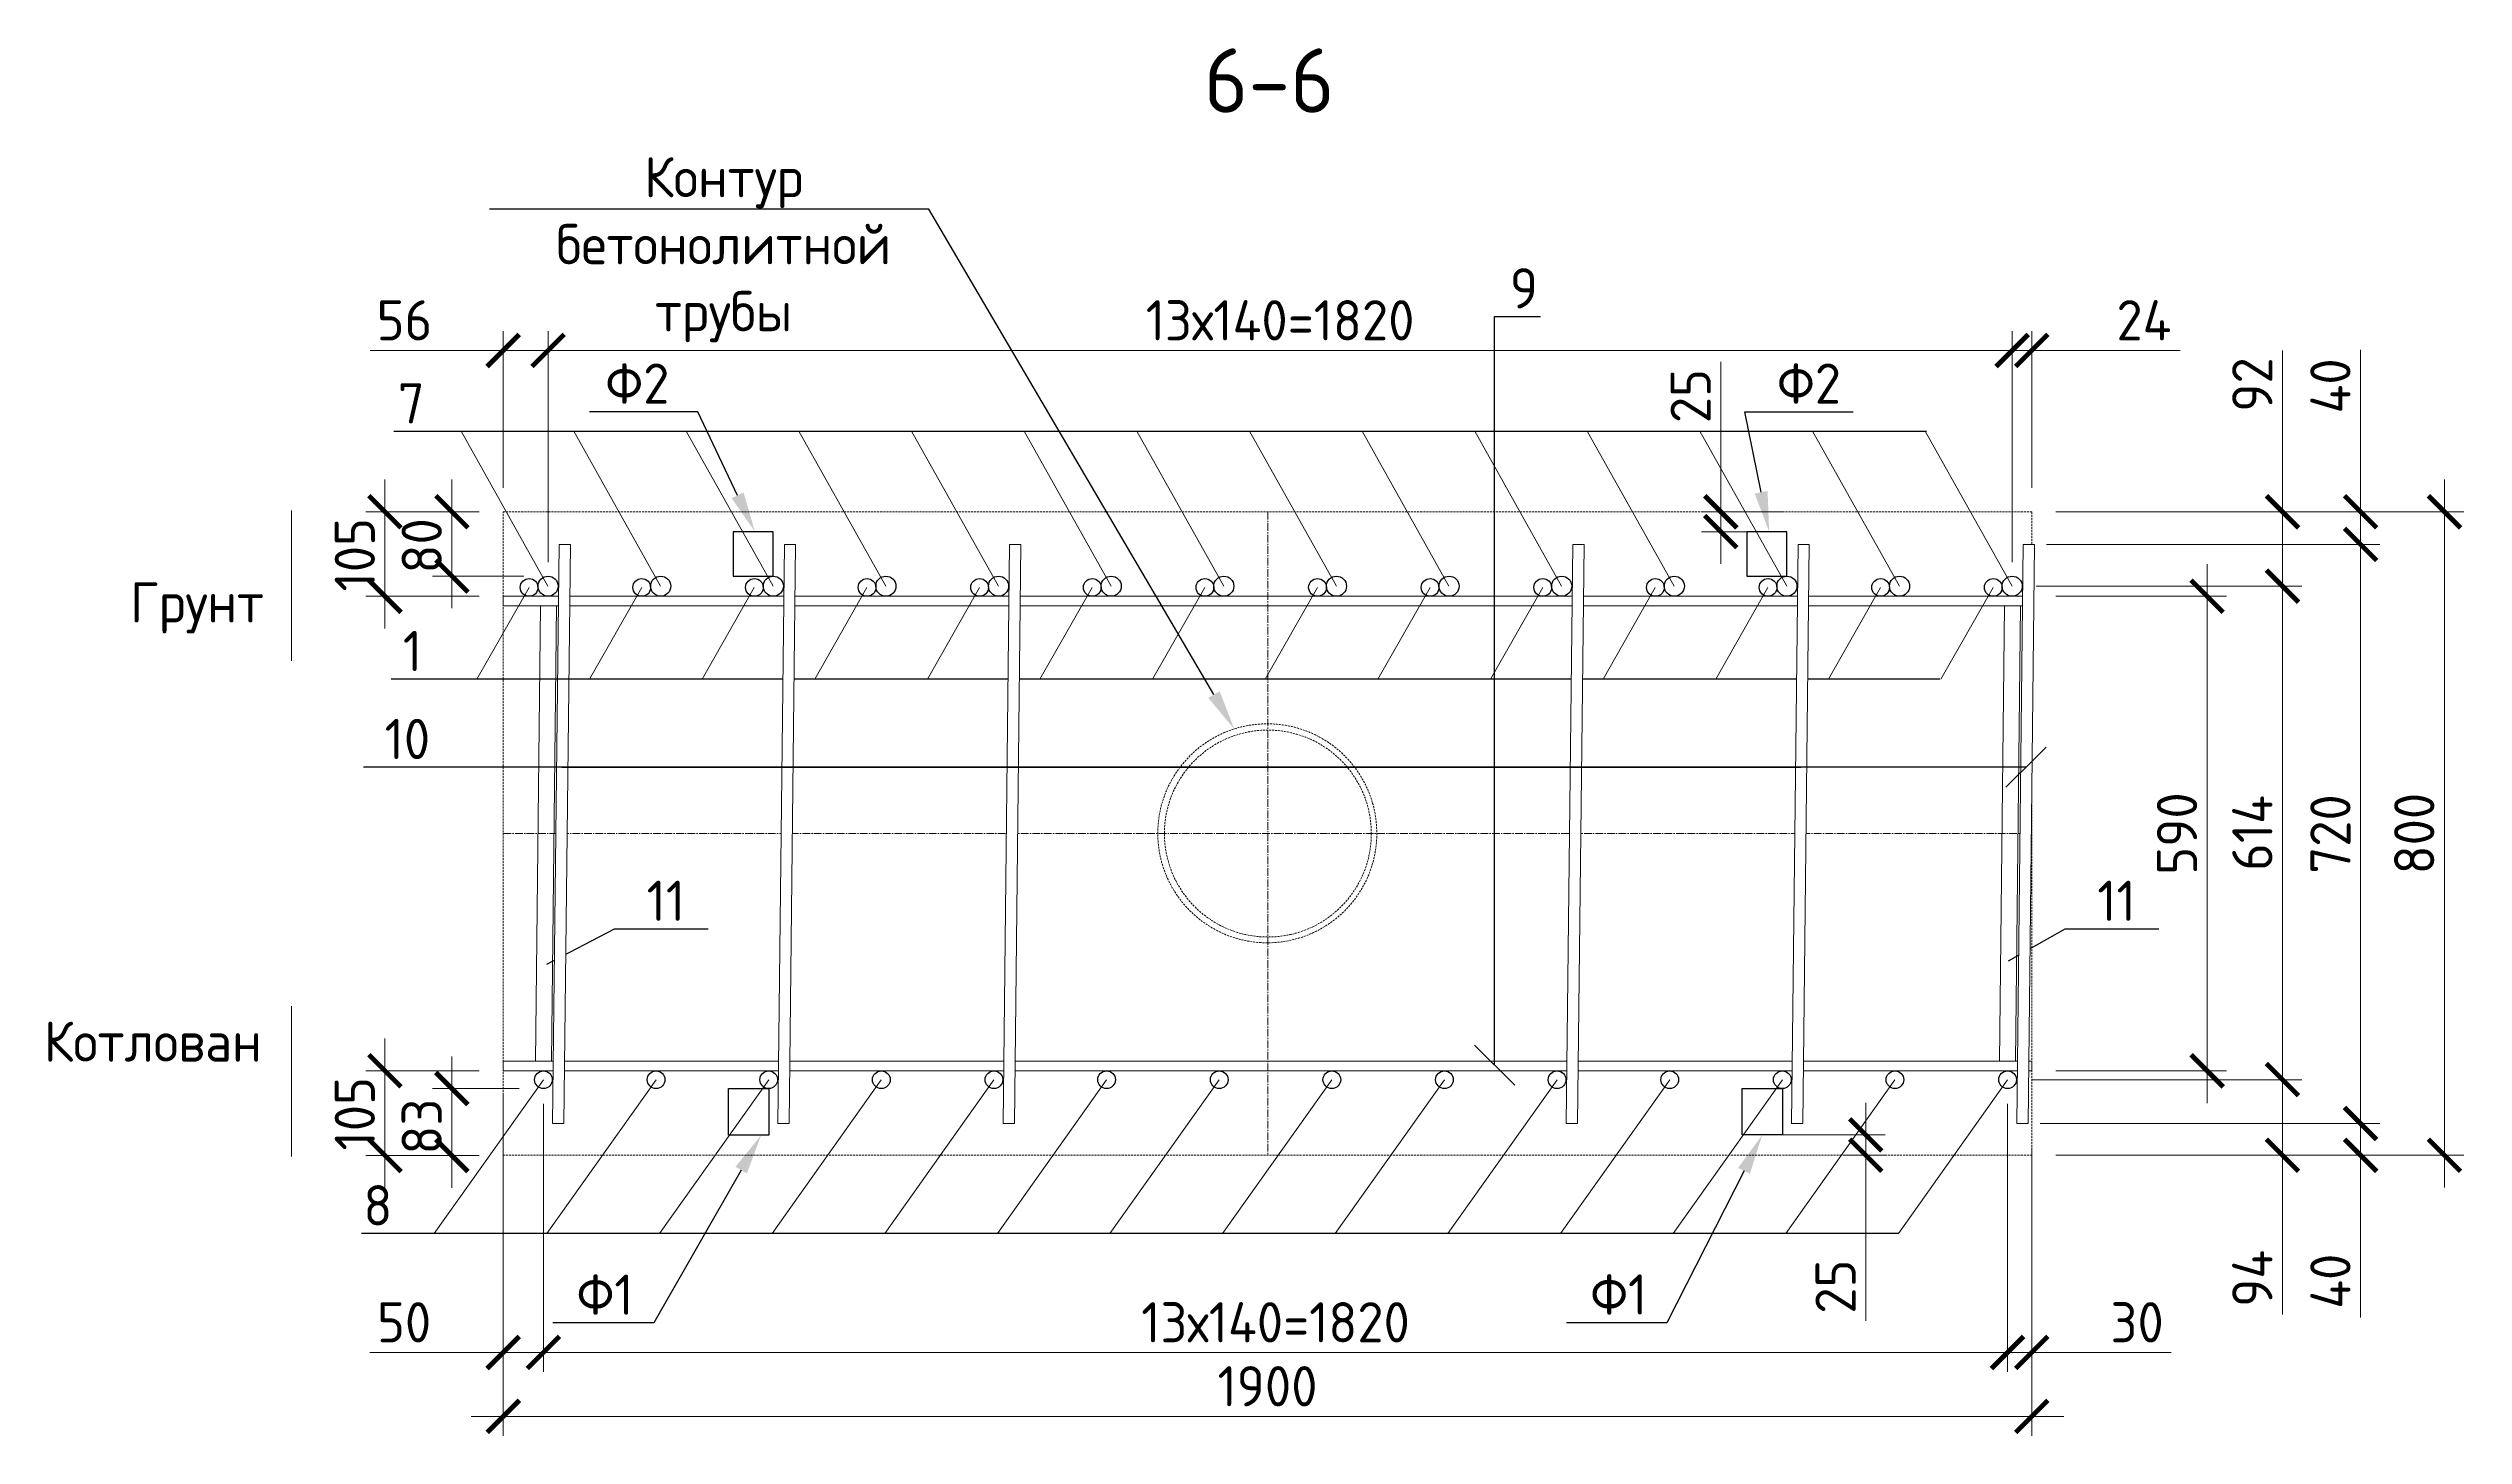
# Model space of a CAD drawing. Header units: millimetres. Extents: x -65574 to 111613, y -106550 to -50518.
# Drawn here: x 18246 to 21248, y -63992 to -62267 of the extents above; entities that cross this region are included whole.
import ezdxf
from ezdxf import colors
from ezdxf.entities.mleader import LeaderData, LeaderLine
from ezdxf.math import Vec2, Vec3

# ---------------------------------------------------------------- set-up
doc = ezdxf.new("R2010")
doc.units = ezdxf.units.MM
doc.linetypes.add('CENTER2', pattern=[28.575, 19.05, -3.175, 3.175, -3.175])
doc.linetypes.add('невидимая', pattern=[0.375, 0.25, -0.125])
doc.layers.get('Defpoints').update_dxf_attribs({"color": 6})
doc.styles.add('GOST-2.304_Type-B', font='GOST Common.ttf')
doc.dimstyles.new('УРСТ', dxfattribs={"dimtxt": 2.5, "dimasz": 2, "dimexe": 1.2, "dimexo": 1.5, "dimtad": 1, "dimdec": 0, "dimrnd": 1, "dimzin": 0, "dimdsep": 46, "dimtxsty": 'GOST-2.304_Type-B', "dimblk": 'ARCHTICK', "dimcen": 2, "dimdle": 2, "dimadec": 0, "dimazin": 0, "dimtfac": 1, "dimtdec": 0, "dimtmove": 1, "dimatfit": 0, "dimldrblk": 'NONE', "dimfxl": 1, "dimtolj": 1, "dimtzin": 0, "dimlwd": 15, "dimlwe": 15, "dimarcsym": 0})

# ---------------------------------------------------------------- blocks, each defined once
blk = doc.blocks.new('_ArchTick')
at = {"color": 0, "linetype": 'ByBlock', "const_width": 0.15}
blk.add_lwpolyline([(-0.5, -0.5), (0.5, 0.5)], dxfattribs=at)
blk = doc.blocks.new('*D309')
at = {"color": 0, "lineweight": 15, "ltscale": 100, "transparency": 16777216}
for p, q in [((18866.8, -62906.1), (18866.8, -62619)), ((20686.8, -62906.1), (20686.8, -62619)), ((18826.8, -62643), (20726.8, -62643))]:
    blk.add_line(p, q, dxfattribs=at)
at = {"layer": 'Defpoints', "color": 0, "lineweight": -2, "ltscale": 100, "transparency": 16777216}
for p in [(20686.8, -62643), (18866.8, -62936.1), (20686.8, -62936.1)]:
    blk.add_point(p, dxfattribs=at)
at = {"color": 0, "lineweight": 15, "ltscale": 100, "transparency": 16777216, "xscale": 40, "yscale": 40, "zscale": 40, "rotation": 180}
blk.add_blockref('_ArchTick', (18866.8, -62643), dxfattribs=at)
at = {"color": 0, "lineweight": 15, "ltscale": 100, "transparency": 16777216, "xscale": 40, "yscale": 40, "zscale": 40}
blk.add_blockref('_ArchTick', (20686.8, -62643), dxfattribs=at)
at = {"color": 0, "lineweight": 15, "ltscale": 100, "transparency": 16777216, "insert": (19776.8, -62605.5), "char_height": 50, "attachment_point": 5, "style": 'GOST-2.304_Type-B'}
blk.add_mtext('\\A1;13х140=1820', dxfattribs=at)
blk = doc.blocks.new('_None')
blk = doc.blocks.new('*D310')
at = {"color": 0, "lineweight": 15, "ltscale": 100, "transparency": 16777216}
for p, q in [((18811.1, -62813.6), (18811.1, -62619)), ((18866.8, -62906.1), (18866.8, -62619)), ((18645.8, -62643), (18811.1, -62643)), ((18811.1, -62643), (18771.1, -62643)), ((18866.8, -62643), (18811.1, -62643)), ((18866.8, -62643), (18811.1, -62643)), ((18866.8, -62643), (18906.8, -62643))]:
    blk.add_line(p, q, dxfattribs=at)
at = {"layer": 'Defpoints', "color": 0, "lineweight": -2, "ltscale": 100, "transparency": 16777216}
for p in [(18811.1, -62643), (18811.1, -62843.6), (18866.8, -62936.1)]:
    blk.add_point(p, dxfattribs=at)
at = {"color": 0, "lineweight": 15, "ltscale": 100, "transparency": 16777216, "xscale": 40, "yscale": 40, "zscale": 40}
blk.add_blockref('_ArchTick', (18811.1, -62643), dxfattribs=at)
at = {"color": 0, "lineweight": 15, "ltscale": 100, "transparency": 16777216, "xscale": 40, "yscale": 40, "zscale": 40, "rotation": 180}
blk.add_blockref('_ArchTick', (18866.8, -62643), dxfattribs=at)
at = {"color": 0, "lineweight": 15, "ltscale": 100, "transparency": 16777216, "insert": (18688.3, -62605.5), "char_height": 50, "attachment_point": 5, "style": 'GOST-2.304_Type-B'}
blk.add_mtext('\\A1;56', dxfattribs=at)
blk = doc.blocks.new('*D311')
at = {"color": 0, "lineweight": 15, "ltscale": 100, "transparency": 16777216}
for p, q in [((20686.8, -62906.1), (20686.8, -62619)), ((20711.1, -62813.6), (20711.1, -62619)), ((20686.8, -62643), (20646.8, -62643)), ((20686.8, -62643), (20711.1, -62643)), ((20686.8, -62643), (20711.1, -62643)), ((20711.1, -62643), (20751.1, -62643)), ((20895.6, -62643), (20711.1, -62643))]:
    blk.add_line(p, q, dxfattribs=at)
at = {"layer": 'Defpoints', "color": 0, "lineweight": -2, "ltscale": 100, "transparency": 16777216}
for p in [(20711.1, -62643), (20711.1, -62843.6), (20686.8, -62936.1)]:
    blk.add_point(p, dxfattribs=at)
at = {"color": 0, "lineweight": 15, "ltscale": 100, "transparency": 16777216, "xscale": 40, "yscale": 40, "zscale": 40}
blk.add_blockref('_ArchTick', (20686.8, -62643), dxfattribs=at)
at = {"color": 0, "lineweight": 15, "ltscale": 100, "transparency": 16777216, "xscale": 40, "yscale": 40, "zscale": 40, "rotation": 180}
blk.add_blockref('_ArchTick', (20711.1, -62643), dxfattribs=at)
at = {"color": 0, "lineweight": 15, "ltscale": 100, "transparency": 16777216, "insert": (20850.6, -62605.5), "char_height": 50, "attachment_point": 5, "style": 'GOST-2.304_Type-B'}
blk.add_mtext('\\A1;24', dxfattribs=at)
blk = doc.blocks.new('*D312')
at = {"color": 0, "lineweight": 15, "ltscale": 100, "transparency": 16777216}
for p, q in [((18861.1, -63579.6), (18861.1, -63912.7)), ((20681.1, -63579.6), (20681.1, -63912.7)), ((18821.1, -63888.7), (20721.1, -63888.7))]:
    blk.add_line(p, q, dxfattribs=at)
at = {"layer": 'Defpoints', "color": 0, "lineweight": -2, "ltscale": 100, "transparency": 16777216}
for p in [(18861.1, -63549.6), (20681.1, -63549.6), (20681.1, -63888.7)]:
    blk.add_point(p, dxfattribs=at)
at = {"color": 0, "lineweight": 15, "ltscale": 100, "transparency": 16777216, "xscale": 40, "yscale": 40, "zscale": 40, "rotation": 180}
blk.add_blockref('_ArchTick', (18861.1, -63888.7), dxfattribs=at)
at = {"color": 0, "lineweight": 15, "ltscale": 100, "transparency": 16777216, "xscale": 40, "yscale": 40, "zscale": 40}
blk.add_blockref('_ArchTick', (20681.1, -63888.7), dxfattribs=at)
at = {"color": 0, "lineweight": 15, "ltscale": 100, "transparency": 16777216, "insert": (19771.1, -63851.2), "char_height": 50, "attachment_point": 5, "style": 'GOST-2.304_Type-B'}
blk.add_mtext('\\A1;13х140=1820', dxfattribs=at)
blk = doc.blocks.new('*D313')
at = {"color": 0, "lineweight": 15, "ltscale": 100, "transparency": 16777216}
for p, q in [((18861.1, -63579.6), (18861.1, -63912.7)), ((18811.1, -63673.6), (18811.1, -63912.7)), ((18645.4, -63888.7), (18811.1, -63888.7)), ((18811.1, -63888.7), (18771.1, -63888.7)), ((18861.1, -63888.7), (18811.1, -63888.7)), ((18861.1, -63888.7), (18811.1, -63888.7)), ((18861.1, -63888.7), (18901.1, -63888.7))]:
    blk.add_line(p, q, dxfattribs=at)
at = {"layer": 'Defpoints', "color": 0, "lineweight": -2, "ltscale": 100, "transparency": 16777216}
for p in [(18861.1, -63549.6), (18811.1, -63643.6), (18811.1, -63888.7)]:
    blk.add_point(p, dxfattribs=at)
at = {"color": 0, "lineweight": 15, "ltscale": 100, "transparency": 16777216, "xscale": 40, "yscale": 40, "zscale": 40}
blk.add_blockref('_ArchTick', (18811.1, -63888.7), dxfattribs=at)
at = {"color": 0, "lineweight": 15, "ltscale": 100, "transparency": 16777216, "xscale": 40, "yscale": 40, "zscale": 40, "rotation": 180}
blk.add_blockref('_ArchTick', (18861.1, -63888.7), dxfattribs=at)
at = {"color": 0, "lineweight": 15, "ltscale": 100, "transparency": 16777216, "insert": (18687.9, -63851.2), "char_height": 50, "attachment_point": 5, "style": 'GOST-2.304_Type-B'}
blk.add_mtext('\\A1;50', dxfattribs=at)
blk = doc.blocks.new('*D314')
at = {"color": 0, "lineweight": 15, "ltscale": 100, "transparency": 16777216}
for p, q in [((20681.1, -63579.6), (20681.1, -63912.7)), ((20711.1, -63673.6), (20711.1, -63912.7)), ((20681.1, -63888.7), (20641.1, -63888.7)), ((20681.1, -63888.7), (20711.1, -63888.7)), ((20681.1, -63888.7), (20711.1, -63888.7)), ((20711.1, -63888.7), (20751.1, -63888.7)), ((20884.6, -63888.7), (20711.1, -63888.7))]:
    blk.add_line(p, q, dxfattribs=at)
at = {"layer": 'Defpoints', "color": 0, "lineweight": -2, "ltscale": 100, "transparency": 16777216}
for p in [(20681.1, -63549.6), (20711.1, -63643.6), (20711.1, -63888.7)]:
    blk.add_point(p, dxfattribs=at)
at = {"color": 0, "lineweight": 15, "ltscale": 100, "transparency": 16777216, "xscale": 40, "yscale": 40, "zscale": 40}
blk.add_blockref('_ArchTick', (20681.1, -63888.7), dxfattribs=at)
at = {"color": 0, "lineweight": 15, "ltscale": 100, "transparency": 16777216, "xscale": 40, "yscale": 40, "zscale": 40, "rotation": 180}
blk.add_blockref('_ArchTick', (20711.1, -63888.7), dxfattribs=at)
at = {"color": 0, "lineweight": 15, "ltscale": 100, "transparency": 16777216, "insert": (20842.1, -63851.2), "char_height": 50, "attachment_point": 5, "style": 'GOST-2.304_Type-B'}
blk.add_mtext('\\A1;30', dxfattribs=at)
blk = doc.blocks.new('*D315')
at = {"color": 0, "lineweight": 15, "ltscale": 100, "transparency": 16777216}
for p, q in [((20929.2, -62908.6), (20929.2, -63578.6)), ((20741.1, -62948.6), (20953.2, -62948.6)), ((20741.1, -63538.6), (20953.2, -63538.6))]:
    blk.add_line(p, q, dxfattribs=at)
at = {"layer": 'Defpoints', "color": 0, "lineweight": -2, "ltscale": 100, "transparency": 16777216}
for p in [(20711.1, -62948.6), (20711.1, -63538.6), (20929.2, -63538.6)]:
    blk.add_point(p, dxfattribs=at)
at = {"color": 0, "lineweight": 15, "ltscale": 100, "transparency": 16777216, "xscale": 40, "yscale": 40, "zscale": 40}
for p, rotation in [((20929.2, -62948.6), 90), ((20929.2, -63538.6), 270)]:
    blk.add_blockref('_ArchTick', p, dxfattribs=dict(at, rotation=rotation))
at = {"color": 0, "lineweight": 15, "ltscale": 100, "transparency": 16777216, "insert": (20891.7, -63243.6), "char_height": 50, "attachment_point": 5, "rotation": 90, "style": 'GOST-2.304_Type-B'}
blk.add_mtext('\\A1;590', dxfattribs=at)
blk = doc.blocks.new('*D316')
at = {"color": 0, "lineweight": 15, "ltscale": 100, "transparency": 16777216}
for p, q in [((21022.8, -62896.1), (21022.8, -63589.6)), ((20716.8, -62936.1), (21046.8, -62936.1)), ((20711.1, -63549.6), (21046.8, -63549.6))]:
    blk.add_line(p, q, dxfattribs=at)
at = {"layer": 'Defpoints', "color": 0, "lineweight": -2, "ltscale": 100, "transparency": 16777216}
for p in [(20686.8, -62936.1), (20681.1, -63549.6), (21022.8, -63549.6)]:
    blk.add_point(p, dxfattribs=at)
at = {"color": 0, "lineweight": 15, "ltscale": 100, "transparency": 16777216, "xscale": 40, "yscale": 40, "zscale": 40}
for p, rotation in [((21022.8, -62936.1), 90), ((21022.8, -63549.6), 270)]:
    blk.add_blockref('_ArchTick', p, dxfattribs=dict(at, rotation=rotation))
at = {"color": 0, "lineweight": 15, "ltscale": 100, "transparency": 16777216, "insert": (20985.3, -63242.9), "char_height": 50, "attachment_point": 5, "rotation": 90, "style": 'GOST-2.304_Type-B'}
blk.add_mtext('\\A1;614', dxfattribs=at)
blk = doc.blocks.new('*D317')
at = {"color": 0, "lineweight": 15, "ltscale": 100, "transparency": 16777216}
for p, q in [((21022.8, -63549.6), (21022.8, -63509.6)), ((20711.1, -63549.6), (21046.8, -63549.6)), ((21022.8, -63549.6), (21022.8, -63643.6)), ((21022.8, -63549.6), (21022.8, -63643.6)), ((20741.1, -63643.6), (21046.8, -63643.6)), ((21022.8, -63643.6), (21022.8, -63683.6)), ((21022.8, -63841.6), (21022.8, -63643.6))]:
    blk.add_line(p, q, dxfattribs=at)
at = {"layer": 'Defpoints', "color": 0, "lineweight": -2, "ltscale": 100, "transparency": 16777216}
for p in [(20681.1, -63549.6), (20711.1, -63643.6), (21022.8, -63643.6)]:
    blk.add_point(p, dxfattribs=at)
at = {"color": 0, "lineweight": 15, "ltscale": 100, "transparency": 16777216, "xscale": 40, "yscale": 40, "zscale": 40}
for p, rotation in [((21022.8, -63549.6), 270), ((21022.8, -63643.6), 90)]:
    blk.add_blockref('_ArchTick', p, dxfattribs=dict(at, rotation=rotation))
at = {"color": 0, "lineweight": 15, "ltscale": 100, "transparency": 16777216, "insert": (20985.3, -63796.6), "char_height": 50, "attachment_point": 5, "rotation": 90, "style": 'GOST-2.304_Type-B'}
blk.add_mtext('\\A1;94', dxfattribs=at)
blk = doc.blocks.new('*D318')
at = {"color": 0, "lineweight": 15, "ltscale": 100, "transparency": 16777216}
for p, q in [((21022.8, -62642.9), (21022.8, -62843.6)), ((21022.8, -62843.6), (21022.8, -62803.6)), ((20741.1, -62843.6), (21046.8, -62843.6)), ((21022.8, -62936.1), (21022.8, -62843.6)), ((21022.8, -62936.1), (21022.8, -62843.6)), ((20716.8, -62936.1), (21046.8, -62936.1)), ((21022.8, -62936.1), (21022.8, -62976.1))]:
    blk.add_line(p, q, dxfattribs=at)
at = {"layer": 'Defpoints', "color": 0, "lineweight": -2, "ltscale": 100, "transparency": 16777216}
for p in [(20711.1, -62843.6), (21022.8, -62843.6), (20686.8, -62936.1)]:
    blk.add_point(p, dxfattribs=at)
at = {"color": 0, "lineweight": 15, "ltscale": 100, "transparency": 16777216, "xscale": 40, "yscale": 40, "zscale": 40}
for p, rotation in [((21022.8, -62843.6), 270), ((21022.8, -62936.1), 90)]:
    blk.add_blockref('_ArchTick', p, dxfattribs=dict(at, rotation=rotation))
at = {"color": 0, "lineweight": 15, "ltscale": 100, "transparency": 16777216, "insert": (20985.3, -62685.4), "char_height": 50, "attachment_point": 5, "rotation": 90, "style": 'GOST-2.304_Type-B'}
blk.add_mtext('\\A1;92', dxfattribs=at)
blk = doc.blocks.new('*D319')
at = {"color": 0, "lineweight": 15, "ltscale": 100, "transparency": 16777216}
for p, q in [((21224.1, -62803.6), (21224.1, -63683.6)), ((20741.1, -62843.6), (21248.1, -62843.6)), ((20741.1, -63643.6), (21248.1, -63643.6))]:
    blk.add_line(p, q, dxfattribs=at)
at = {"layer": 'Defpoints', "color": 0, "lineweight": -2, "ltscale": 100, "transparency": 16777216}
for p in [(20711.1, -62843.6), (20711.1, -63643.6), (21224.1, -63643.6)]:
    blk.add_point(p, dxfattribs=at)
at = {"color": 0, "lineweight": 15, "ltscale": 100, "transparency": 16777216, "xscale": 40, "yscale": 40, "zscale": 40}
for p, rotation in [((21224.1, -62843.6), 90), ((21224.1, -63643.6), 270)]:
    blk.add_blockref('_ArchTick', p, dxfattribs=dict(at, rotation=rotation))
at = {"color": 0, "lineweight": 15, "ltscale": 100, "transparency": 16777216, "insert": (21186.6, -63243.6), "char_height": 50, "attachment_point": 5, "rotation": 90, "style": 'GOST-2.304_Type-B'}
blk.add_mtext('\\A1;800', dxfattribs=at)
blk = doc.blocks.new('*D320')
at = {"color": 0, "lineweight": 15, "ltscale": 100, "transparency": 16777216}
for p, q in [((21119.9, -62844.1), (21119.9, -63644.1)), ((20729.6, -62884.1), (21143.9, -62884.1)), ((20721.6, -63604.1), (21143.9, -63604.1))]:
    blk.add_line(p, q, dxfattribs=at)
at = {"layer": 'Defpoints', "color": 0, "lineweight": -2, "ltscale": 100, "transparency": 16777216}
for p in [(20699.6, -62884.1), (20691.6, -63604.1), (21119.9, -63604.1)]:
    blk.add_point(p, dxfattribs=at)
at = {"color": 0, "lineweight": 15, "ltscale": 100, "transparency": 16777216, "xscale": 40, "yscale": 40, "zscale": 40}
for p, rotation in [((21119.9, -62884.1), 90), ((21119.9, -63604.1), 270)]:
    blk.add_blockref('_ArchTick', p, dxfattribs=dict(at, rotation=rotation))
at = {"color": 0, "lineweight": 15, "ltscale": 100, "transparency": 16777216, "insert": (21082.4, -63244.1), "char_height": 50, "attachment_point": 5, "rotation": 90, "style": 'GOST-2.304_Type-B'}
blk.add_mtext('\\A1;720', dxfattribs=at)
blk = doc.blocks.new('*D321')
at = {"color": 0, "lineweight": 15, "ltscale": 100, "transparency": 16777216}
for p, q in [((21119.9, -62642.1), (21119.9, -62843.6)), ((21119.9, -62843.6), (21119.9, -62803.6)), ((20741.1, -62843.6), (21143.9, -62843.6)), ((21119.9, -62884.1), (21119.9, -62843.6)), ((21119.9, -62884.1), (21119.9, -62843.6)), ((20729.6, -62884.1), (21143.9, -62884.1)), ((21119.9, -62884.1), (21119.9, -62924.1))]:
    blk.add_line(p, q, dxfattribs=at)
at = {"layer": 'Defpoints', "color": 0, "lineweight": -2, "ltscale": 100, "transparency": 16777216}
for p in [(20711.1, -62843.6), (21119.9, -62843.6), (20699.6, -62884.1)]:
    blk.add_point(p, dxfattribs=at)
at = {"color": 0, "lineweight": 15, "ltscale": 100, "transparency": 16777216, "xscale": 40, "yscale": 40, "zscale": 40}
for p, rotation in [((21119.9, -62843.6), 270), ((21119.9, -62884.1), 90)]:
    blk.add_blockref('_ArchTick', p, dxfattribs=dict(at, rotation=rotation))
at = {"color": 0, "lineweight": 15, "ltscale": 100, "transparency": 16777216, "insert": (21082.4, -62687.1), "char_height": 50, "attachment_point": 5, "rotation": 90, "style": 'GOST-2.304_Type-B'}
blk.add_mtext('\\A1;40', dxfattribs=at)
blk = doc.blocks.new('_Oblique')
at = {"color": 0, "linetype": 'ByBlock', "lineweight": -2}
blk.add_line((-0.5, -0.5), (0.5, 0.5), dxfattribs=at)
blk = doc.blocks.new('*D341')
at = {"color": 0, "lineweight": 15, "ltscale": 100, "transparency": 16777216}
for p, q in [((21119.9, -63604.1), (21119.9, -63564.1)), ((20721.6, -63604.1), (21143.9, -63604.1)), ((21119.9, -63604.1), (21119.9, -63643.6)), ((21119.9, -63604.1), (21119.9, -63643.6)), ((20741.1, -63643.6), (21143.9, -63643.6)), ((21119.9, -63643.6), (21119.9, -63683.6)), ((21119.9, -63845.2), (21119.9, -63643.6))]:
    blk.add_line(p, q, dxfattribs=at)
at = {"layer": 'Defpoints', "color": 0, "lineweight": -2, "ltscale": 100, "transparency": 16777216}
for p in [(20691.6, -63604.1), (20711.1, -63643.6), (21119.9, -63643.6)]:
    blk.add_point(p, dxfattribs=at)
at = {"color": 0, "lineweight": 15, "ltscale": 100, "transparency": 16777216, "xscale": 40, "yscale": 40, "zscale": 40}
for p, rotation in [((21119.9, -63604.1), 270), ((21119.9, -63643.6), 90)]:
    blk.add_blockref('_ArchTick', p, dxfattribs=dict(at, rotation=rotation))
at = {"color": 0, "lineweight": 15, "ltscale": 100, "transparency": 16777216, "insert": (21082.4, -63800.2), "char_height": 50, "attachment_point": 5, "rotation": 90, "style": 'GOST-2.304_Type-B'}
blk.add_mtext('\\A1;40', dxfattribs=at)
blk = doc.blocks.new('*D404')
at = {"color": 0, "lineweight": 15, "transparency": 16777216}
for p, q in [((20504.8, -63618.3), (20504.8, -63578.3)), ((20401.1, -63618.3), (20528.8, -63618.3)), ((20504.8, -63618.3), (20504.8, -63643.6)), ((20504.8, -63618.3), (20504.8, -63643.6)), ((20476.1, -63643.6), (20528.8, -63643.6)), ((20504.8, -63643.6), (20504.8, -63683.6)), ((20504.8, -63849.4), (20504.8, -63643.6))]:
    blk.add_line(p, q, dxfattribs=at)
at = {"layer": 'Defpoints', "color": 0, "lineweight": -2, "transparency": 16777216}
for p in [(20401.1, -63618.3), (20476.1, -63643.6), (20504.8, -63643.6)]:
    blk.add_point(p, dxfattribs=at)
at = {"color": 0, "lineweight": 15, "transparency": 16777216, "xscale": 40, "yscale": 40, "zscale": 40}
for p, rotation in [((20504.8, -63618.3), 270), ((20504.8, -63643.6), 90)]:
    blk.add_blockref('_ArchTick', p, dxfattribs=dict(at, rotation=rotation))
at = {"color": 0, "lineweight": 15, "transparency": 16777216, "insert": (20467.3, -63806.9), "char_height": 50, "attachment_point": 5, "rotation": 90, "style": 'GOST-2.304_Type-B'}
blk.add_mtext('\\A1;25', dxfattribs=at)
blk = doc.blocks.new('*U229')
at = {"linetype": 'ByBlock', "lineweight": 15, "ltscale": 100}
blk.add_lwpolyline([(52.8, -97.1), (-55.2, 95.6)], dxfattribs=at)
blk = doc.blocks.new('*U230')
at = {"color": 0, "linetype": 'ByBlock', "lineweight": -2, "transparency": 16777216}
for p in [(0, 0), (140, 0), (280, 0), (420, 0), (560, 0), (700, 0), (840, 0), (980, 0), (1120, 0), (1260, 0), (1400, 0), (1540, 0), (1680, 0), (1820, 0)]:
    blk.add_blockref('*U229', p, dxfattribs=at)
blk = doc.blocks.new('*D407')
at = {"color": 0, "lineweight": 15, "transparency": 16777216}
for p, q in [((20324.6, -62657.2), (20324.6, -62843.6)), ((20324.6, -62843.6), (20324.6, -62803.6)), ((20403.8, -62843.6), (20300.6, -62843.6)), ((20406.8, -62868.3), (20300.6, -62868.3)), ((20324.6, -62868.3), (20324.6, -62843.6)), ((20324.6, -62868.3), (20324.6, -62843.6)), ((20324.6, -62868.3), (20324.6, -62908.3))]:
    blk.add_line(p, q, dxfattribs=at)
at = {"layer": 'Defpoints', "color": 0, "lineweight": -2, "transparency": 16777216}
for p in [(20324.6, -62843.6), (20403.8, -62843.6), (20406.8, -62868.3)]:
    blk.add_point(p, dxfattribs=at)
at = {"color": 0, "lineweight": 15, "transparency": 16777216, "xscale": 40, "yscale": 40, "zscale": 40}
for p, rotation in [((20324.6, -62843.6), 270), ((20324.6, -62868.3), 90)]:
    blk.add_blockref('_ArchTick', p, dxfattribs=dict(at, rotation=rotation))
at = {"color": 0, "lineweight": 15, "transparency": 16777216, "insert": (20287.1, -62699.7), "char_height": 50, "attachment_point": 5, "rotation": 90, "style": 'GOST-2.304_Type-B'}
blk.add_mtext('\\A1;25', dxfattribs=at)
blk = doc.blocks.new('*D426')
at = {"color": 0, "lineweight": 15, "ltscale": 100, "transparency": 16777216}
for p, q in [((18747.3, -63520.6), (18747.3, -63683.9)), ((18831.1, -63560.6), (18723.3, -63560.6)), ((18781.1, -63643.9), (18723.3, -63643.9))]:
    blk.add_line(p, q, dxfattribs=at)
at = {"layer": 'Defpoints', "color": 0, "lineweight": -2, "ltscale": 100, "transparency": 16777216}
for p in [(18861.1, -63560.6), (18747.3, -63643.9), (18811.1, -63643.9)]:
    blk.add_point(p, dxfattribs=at)
at = {"color": 0, "lineweight": 15, "ltscale": 100, "transparency": 16777216, "xscale": 40, "yscale": 40, "zscale": 40}
for p, rotation in [((18747.3, -63560.6), 90), ((18747.3, -63643.9), 270)]:
    blk.add_blockref('_ArchTick', p, dxfattribs=dict(at, rotation=rotation))
at = {"color": 0, "lineweight": 15, "ltscale": 100, "transparency": 16777216, "insert": (18709.8, -63607.9), "char_height": 50, "attachment_point": 5, "rotation": 90, "style": 'GOST-2.304_Type-B'}
blk.add_mtext('\\A1;83', dxfattribs=at)
blk = doc.blocks.new('*D427')
at = {"color": 0, "lineweight": 15, "ltscale": 100, "transparency": 16777216}
for p, q in [((18747.3, -62963.6), (18747.3, -62803.6)), ((18781.1, -62843.6), (18723.3, -62843.6)), ((18836.8, -62923.6), (18723.3, -62923.6))]:
    blk.add_line(p, q, dxfattribs=at)
at = {"layer": 'Defpoints', "color": 0, "lineweight": -2, "ltscale": 100, "transparency": 16777216}
for p in [(18747.3, -62843.6), (18811.1, -62843.6), (18866.8, -62923.6)]:
    blk.add_point(p, dxfattribs=at)
at = {"color": 0, "lineweight": 15, "ltscale": 100, "transparency": 16777216, "xscale": 40, "yscale": 40, "zscale": 40}
for p, rotation in [((18747.3, -62843.6), 90), ((18747.3, -62923.6), 270)]:
    blk.add_blockref('_ArchTick', p, dxfattribs=dict(at, rotation=rotation))
at = {"color": 0, "lineweight": 15, "ltscale": 100, "transparency": 16777216, "insert": (18709.8, -62885.9), "char_height": 50, "attachment_point": 5, "rotation": 90, "style": 'GOST-2.304_Type-B'}
blk.add_mtext('\\A1;80', dxfattribs=at)
blk = doc.blocks.new('*D428')
at = {"color": 0, "lineweight": 15, "ltscale": 100, "transparency": 16777216}
for p, q in [((18664.1, -62803.6), (18664.1, -62988.6)), ((18781.1, -62843.6), (18640.1, -62843.6)), ((18781.1, -62948.6), (18640.1, -62948.6))]:
    blk.add_line(p, q, dxfattribs=at)
at = {"layer": 'Defpoints', "color": 0, "lineweight": -2, "ltscale": 100, "transparency": 16777216}
for p in [(18811.1, -62843.6), (18664.1, -62948.6), (18811.1, -62948.6)]:
    blk.add_point(p, dxfattribs=at)
at = {"color": 0, "lineweight": 15, "ltscale": 100, "transparency": 16777216, "xscale": 40, "yscale": 40, "zscale": 40}
for p, rotation in [((18664.1, -62843.6), 90), ((18664.1, -62948.6), 270)]:
    blk.add_blockref('_ArchTick', p, dxfattribs=dict(at, rotation=rotation))
at = {"color": 0, "lineweight": 15, "ltscale": 100, "transparency": 16777216, "insert": (18626.6, -62896.9), "char_height": 50, "attachment_point": 5, "rotation": 90, "style": 'GOST-2.304_Type-B'}
blk.add_mtext('\\A1;105', dxfattribs=at)
blk = doc.blocks.new('*D429')
at = {"color": 0, "lineweight": 15, "transparency": 16777216}
for p, q in [((18664.1, -63498.6), (18664.1, -63683.9)), ((18781.1, -63538.6), (18640.1, -63538.6)), ((18781.1, -63643.9), (18640.1, -63643.9))]:
    blk.add_line(p, q, dxfattribs=at)
at = {"layer": 'Defpoints', "color": 0, "lineweight": -2, "transparency": 16777216}
for p in [(18811.1, -63538.6), (18664.1, -63643.9), (18811.1, -63643.9)]:
    blk.add_point(p, dxfattribs=at)
at = {"color": 0, "lineweight": 15, "transparency": 16777216, "xscale": 40, "yscale": 40, "zscale": 40}
for p, rotation in [((18664.1, -63538.6), 90), ((18664.1, -63643.9), 270)]:
    blk.add_blockref('_ArchTick', p, dxfattribs=dict(at, rotation=rotation))
at = {"color": 0, "lineweight": 15, "transparency": 16777216, "insert": (18626.6, -63591.9), "char_height": 50, "attachment_point": 5, "rotation": 90, "style": 'GOST-2.304_Type-B'}
blk.add_mtext('\\A1;105', dxfattribs=at)
blk = doc.blocks.new('*D439')
at = {"color": 0, "lineweight": 15, "transparency": 16777216}
for p, q in [((18811.1, -63568.6), (18811.1, -63992.2)), ((20711.1, -63634.2), (20711.1, -63992.2)), ((18771.1, -63968.2), (20751.1, -63968.2))]:
    blk.add_line(p, q, dxfattribs=at)
at = {"layer": 'Defpoints', "color": 0, "lineweight": -2, "transparency": 16777216}
for p in [(18811.1, -63538.6), (20711.1, -63604.2), (20711.1, -63968.2)]:
    blk.add_point(p, dxfattribs=at)
at = {"color": 0, "lineweight": 15, "transparency": 16777216, "xscale": 40, "yscale": 40, "zscale": 40, "rotation": 180}
blk.add_blockref('_ArchTick', (18811.1, -63968.2), dxfattribs=at)
at = {"color": 0, "lineweight": 15, "transparency": 16777216, "xscale": 40, "yscale": 40, "zscale": 40}
blk.add_blockref('_ArchTick', (20711.1, -63968.2), dxfattribs=at)
at = {"color": 0, "lineweight": 15, "transparency": 16777216, "insert": (19761.1, -63930.7), "char_height": 50, "attachment_point": 5, "style": 'GOST-2.304_Type-B'}
blk.add_mtext('\\A1;1900', dxfattribs=at)
blk = doc.blocks.new('*U268')
at = {"lineweight": 30}
blk.add_circle((0, 0), 11, dxfattribs=at)
blk = doc.blocks.new('*U273')
at = {"color": 0, "linetype": 'ByBlock', "lineweight": -2, "transparency": 16777216}
for p in [(0, 0), (140, 0), (280, 0), (420, 0), (560, 0), (700, 0), (840, 0), (980, 0), (1120, 0), (1260, 0), (1400, 0), (1540, 0), (1680, 0), (1820, 0)]:
    blk.add_blockref('*U268', p, dxfattribs=at)
blk = doc.blocks.new('*U262')
at = {"linetype": 'ByBlock', "lineweight": 15, "ltscale": 100}
blk.add_lwpolyline([(32, -57), (-32.9, 57)], dxfattribs=at)
blk = doc.blocks.new('*U263')
at = {"color": 0, "linetype": 'ByBlock', "lineweight": -2, "transparency": 16777216}
for p in [(0, 0), (140, 0), (280, 0), (420, 0), (560, 0), (700, 0), (840, 0), (980, 0), (1120, 0), (1260, 0), (1400, 0), (1540, 0), (1680, 0), (1820, 0)]:
    blk.add_blockref('*U262', p, dxfattribs=at)
blk = doc.blocks.new('*U261')
at = {"linetype": 'ByBlock', "lineweight": 15, "ltscale": 100}
blk.add_lwpolyline([(80.6, -95.6), (-55.2, 95.6)], dxfattribs=at)
blk = doc.blocks.new('*U254')
at = {"color": 0, "linetype": 'ByBlock', "lineweight": -2, "transparency": 16777216}
for p in [(0, 0), (140, 0), (280, 0), (420, 0), (560, 0), (700, 0), (840, 0), (980, 0), (1120, 0), (1260, 0), (1400, 0), (1540, 0), (1680, 0), (1820, 0)]:
    blk.add_blockref('*U261', p, dxfattribs=at)
blk = doc.blocks.new('*U259')
at = {"lineweight": 30, "ltscale": 100}
blk.add_circle((4.8, 2.7), 11, dxfattribs=at)
blk = doc.blocks.new('*U260')
at = {"color": 0, "linetype": 'ByBlock', "lineweight": -2, "transparency": 16777216}
for p in [(0, 0), (140, 0), (280, 0), (420, 0), (560, 0), (700, 0), (840, 0), (980, 0), (1120, 0), (1260, 0), (1400, 0), (1540, 0), (1680, 0), (1820, 0)]:
    blk.add_blockref('*U259', p, dxfattribs=at)
blk = doc.blocks.new('*U246')
at = {"lineweight": 30, "ltscale": 100}
blk.add_circle((0, 0), 12.5, dxfattribs=at)
blk = doc.blocks.new('*U247')
at = {"color": 0, "linetype": 'ByBlock', "lineweight": -2, "transparency": 16777216}
for p in [(0, 0), (140, 0), (280, 0), (420, 0), (560, 0), (700, 0), (840, 0), (980, 0), (1120, 0), (1260, 0), (1400, 0), (1540, 0), (1680, 0), (1820, 0)]:
    blk.add_blockref('*U246', p, dxfattribs=at)

msp = doc.modelspace()

# ---------------------------------------------------------------- linework, layer by layer
at = {"linetype": 'CENTER2', "lineweight": 5, "ltscale": 0.5}
for p, q in [((19761.6, -62843.6), (19761.6, -63643.6)), ((18811.6, -63243.6), (20711.6, -63243.6))]:
    msp.add_line(p, q, dxfattribs=at)
at = {"lineweight": 15, "ltscale": 100}
for points in [[(18547.8, -63028.8), (18547.8, -62842)], [(18547.8, -63458.4), (18547.8, -63645.2)]]:
    msp.add_lwpolyline(points, dxfattribs=at)
at = {"linetype": 'невидимая', "lineweight": 15, "ltscale": 10}
msp.add_lwpolyline([(18811.1, -63643.6), (18811.1, -62843.6), (20711.1, -62843.6), (20711.1, -63643.6)], close=True, dxfattribs=at)
at = {"lineweight": 30, "ltscale": 100}
for points in [[(19146.8, -62868.3), (19096.8, -62868.3), (19096.8, -62923.6), (19146.8, -62923.6)], [(20406.8, -62868.3), (20356.8, -62868.3), (20356.8, -62923.6), (20406.8, -62923.6)], [(19141.1, -63618.6), (19091.1, -63618.6), (19091.1, -63560.6), (19141.1, -63560.6)], [(20401.1, -63618.3), (20351.1, -63618.3), (20351.1, -63560.6), (20401.1, -63560.6)]]:
    msp.add_lwpolyline(points, close=True, dxfattribs=at)
at = {"lineweight": 15}
for points in [[(18811.1, -62960.6), (18811.1, -62948.6), (20711.1, -62948.6), (20711.1, -62960.6)], [(18877.3, -62960.6), (18857.3, -62960.6), (18851.1, -63526.6), (18871.1, -63526.6)], [(20677.1, -62960.6), (20697.1, -62960.6), (20691.1, -63526.6), (20671.1, -63526.6)], [(18811.1, -63526.6), (18811.1, -63538.6), (20711.1, -63538.6), (20711.1, -63526.6)]]:
    msp.add_lwpolyline(points, close=True, dxfattribs=at)
at = {"linetype": 'невидимая', "lineweight": 5, "ltscale": 10}
for centre, radius in [((19760.9, -63243.3), 136.1), ((19761.6, -63243.6), 128.6)]:
    msp.add_circle(centre, radius, dxfattribs=at)

# ---------------------------------------------------------------- block references
msp.add_blockref('*U230', (18813.9, -62839))

# ---------------------------------------------------------------- texts
at = {"insert": (19763.3, -62307.4), "char_height": 80, "attachment_point": 5, "style": 'GOST-2.304_Type-B'}
msp.add_mtext('6-6', dxfattribs=at)
at = {"ltscale": 100, "char_height": 50, "style": 'GOST-2.304_Type-B'}
for s, insert, attachment_point in [('Грунт', (18347.2, -62931.2), 1), ('Котлован', (18240, -63527.3), 7)]:
    msp.add_mtext_dynamic_manual_height_columns(s, width=386.986, gutter_width=300, heights=[0], dxfattribs=dict(at, insert=insert, attachment_point=attachment_point))

# ---------------------------------------------------------------- dimensions: what is measured, and where the dimension line sits
at = {"lineweight": 15, "ltscale": 100}
for base, p1, p2, angle, picture, middle in [((18811.1, -62643), (18866.8, -62936.1), (18811.1, -62843.6), 0, '*D310', (18688.3, -62643)), ((20711.1, -62643), (20686.8, -62936.1), (20711.1, -62843.6), 0, '*D311', (20850.6, -62637.8)), ((21022.8470729, -62843.6113853), (20686.7552487, -62936.1113853), (20711.1452789, -62843.6113853), 90, '*D318', (21026.7992288, -62685.3682998)), ((21119.948, -62843.6114), (20699.5924, -62884.0984), (20711.1453, -62843.6114), 90, '*D321', (21143.927, -62687.0558)), ((18664.1, -62948.6), (18811.1, -62843.6), (18811.1, -62948.6), 90, '*D428', (18664.1, -62896.9)), ((21022.8, -63643.6), (20681.1, -63549.6), (20711.1, -63643.6), 90, '*D317', (21017.4, -63796.6)), ((18811.1, -63888.7), (18861.1, -63549.6), (18811.1, -63643.6), 0, '*D313', (18687.9, -63896.2)), ((20711.1, -63888.7), (20681.1, -63549.6), (20711.1, -63643.6), 0, '*D314', (20842.1, -63881.2)), ((21119.948, -63643.6114), (20691.6075, -63604.0605), (20711.1453, -63643.6114), 270, '*D341', (21143.927, -63800.167))]:
    dim = msp.add_linear_dim(base=base, p1=p1, p2=p2, angle=angle, dimstyle='УРСТ', override={"dimtxsty": 'GOST-2.304_Type-B'}, dxfattribs=at)
    dim.commit()
    dim.dimension.update_dxf_attribs({"geometry": picture, "text_midpoint": middle, "dimtype": 160})
for base, p1, p2, picture, middle in [((20686.8, -62643), (18866.8, -62936.1), (20686.8, -62936.1), '*D309', (19776.8, -62605.5)), ((20681.1, -63888.7), (18861.1, -63549.6), (20681.1, -63549.6), '*D312', (19771.1, -63851.2))]:
    dim = msp.add_linear_dim(base=base, p1=p1, p2=p2, angle=0, text='13х140=<>', dimstyle='УРСТ', override={"dimtxsty": 'GOST-2.304_Type-B'}, dxfattribs=at)
    dim.commit()
    dim.dimension.update_dxf_attribs({"geometry": picture, "text_midpoint": middle})
at = {"lineweight": 15}
for base, p1, p2, override, picture, middle in [((20324.6, -62843.6), (20406.8, -62868.3), (20403.8, -62843.6), {"dimexo": 0, "dimtxsty": 'GOST-2.304_Type-B'}, '*D407', (20305.9, -62699.7)), ((18664.1, -63643.9), (18811.1, -63538.6), (18811.1, -63643.9), {"dimtxsty": 'GOST-2.304_Type-B'}, '*D429', (18664.1, -63591.9)), ((20504.8, -63643.6), (20401.1, -63618.3), (20476.1, -63643.6), {"dimexo": 0, "dimtxsty": 'GOST-2.304_Type-B'}, '*D404', (20500.1, -63806.9))]:
    dim = msp.add_linear_dim(base=base, p1=p1, p2=p2, angle=90, dimstyle='УРСТ', override=override, dxfattribs=at)
    dim.commit()
    dim.dimension.update_dxf_attribs({"geometry": picture, "text_midpoint": middle, "dimtype": 160})
at = {"lineweight": 15, "ltscale": 100}
for base, p1, p2, picture, middle in [((21224.1, -63643.6), (20711.1, -62843.6), (20711.1, -63643.6), '*D319', (21186.6, -63243.6)), ((21119.9, -63604.1), (20699.6, -62884.1), (20691.6, -63604.1), '*D320', (21082.4, -63244.1)), ((21022.8470729, -63549.6113853), (20686.7552487, -62936.1113853), (20681.1452789, -63549.6113853), '*D316', (20985.3470729, -63242.8613853)), ((20929.2, -63538.6), (20711.1, -62948.6), (20711.1, -63538.6), '*D315', (20891.7, -63243.6))]:
    dim = msp.add_linear_dim(base=base, p1=p1, p2=p2, angle=90, dimstyle='УРСТ', override={"dimtxsty": 'GOST-2.304_Type-B'}, dxfattribs=at)
    dim.commit()
    dim.dimension.update_dxf_attribs({"geometry": picture, "text_midpoint": middle})

# ---------------------------------------------------------------- leaders
ml = msp.add_multileader_mtext('Standard', dxfattribs=at)
ml.set_content('Контур \\Pбетонолитной \\Pтрубы', color=256, style='GOST-2.304_Type-B')
ml.set_leader_properties()
ml.build(insert=Vec2(0, 0))
ml.multileader.update_dxf_attribs({"text_left_attachment_type": 6, "text_right_attachment_type": 6, "dogleg_length": 1, "arrow_head_size": 50, "scale": 20})
ctx = ml.context
ctx.base_point, ctx.scale, ctx.char_height, ctx.arrow_head_size, ctx.landing_gap_size, ctx.plane_origin = Vec3(18850.2, -62467.5), 20, 50, 50, 20, Vec3(19802.1, -63101.1)
ctx.left_attachment, ctx.right_attachment, ctx.text_align_type = 6, 6, 1
notes = []
notes.append((ctx, [(0, (1, 1, 0), (19340.2, -62467.5), (-1, 0), 20, [(0, [(19719.9, -63113.9)], 0, [])])]))
ctx.mtext.insert, ctx.mtext.alignment, ctx.mtext.flow_direction = Vec3(19085.2, -62402.5), 2, 5
at = {"lineweight": 15}
ml = msp.add_multileader_mtext('Standard', dxfattribs=at)
ml.set_content('9', color=256, style='GOST-2.304_Type-B')
ml.set_leader_properties()
ml.set_arrow_properties(name='OBLIQUE')
ml.build(insert=Vec2(0, 0))
ml.multileader.update_dxf_attribs({"text_left_attachment_type": 6, "text_right_attachment_type": 6, "dogleg_length": 2.5, "arrow_head_size": 50, "scale": 20})
ctx = ml.context
ctx.base_point, ctx.scale, ctx.char_height, ctx.arrow_head_size, ctx.plane_origin = Vec3(20060.3, -62600.7), 20, 50, 50, Vec3(20043.4, -62600.7)
ctx.left_attachment, ctx.right_attachment = 6, 6
notes.append((ctx, [(0, (1, 1, 0), (20043.4, -62600.7), (1, 0), 16.8, [(1, [(20043.4, -63531.6), (20043.4, -62955.6)], 0, [])])]))
ctx.mtext.insert, ctx.mtext.flow_direction = Vec3(20062.3, -62540.7), 5
at = {"lineweight": 15, "ltscale": 100}
ml = msp.add_multileader_mtext('Standard', dxfattribs=at)
ml.set_content('Ф2', color=256, style='GOST-2.304_Type-B')
ml.set_leader_properties()
ml.build(insert=Vec2(0, 0))
ml.multileader.update_dxf_attribs({"text_left_attachment_type": 6, "text_right_attachment_type": 6, "dogleg_length": 1, "arrow_head_size": 50, "scale": 20})
ctx = ml.context
ctx.base_point, ctx.scale, ctx.char_height, ctx.arrow_head_size, ctx.landing_gap_size, ctx.plane_origin = Vec3(18918, -62719.2), 20, 50, 50, 20, Vec3(19416.5, -63538.1)
ctx.left_attachment, ctx.right_attachment = 6, 6
notes.append((ctx, [(0, (1, 1, 0), (19053, -62719.2), (-1, 0), 20, [(0, [(19123.9, -62868.3)], 0, [])])]))
ctx.mtext.insert, ctx.mtext.flow_direction = Vec3(18938, -62659.2), 5
ml = msp.add_multileader_mtext('Standard', dxfattribs=at)
ml.set_content('Ф2', color=256, style='GOST-2.304_Type-B')
ml.set_leader_properties()
ml.build(insert=Vec2(0, 0))
ml.multileader.update_dxf_attribs({"text_left_attachment_type": 6, "text_right_attachment_type": 6, "dogleg_length": 1, "arrow_head_size": 50, "scale": 20})
ctx = ml.context
ctx.base_point, ctx.scale, ctx.char_height, ctx.arrow_head_size, ctx.landing_gap_size, ctx.plane_origin = Vec3(20374.4, -62719.2), 20, 50, 50, 20, Vec3(20158.8, -63537.4)
ctx.left_attachment, ctx.right_attachment = 6, 6
notes.append((ctx, [(0, (1, 1, 0), (20354.4, -62719.2), (1, 0), 20, [(0, [(20384.7, -62868.3)], 0, [])])]))
ctx.mtext.insert, ctx.mtext.flow_direction = Vec3(20394.4, -62659.2), 5
at = {"lineweight": 15}
ml = msp.add_multileader_mtext('Standard', dxfattribs=at)
ml.set_content('7', color=256, style='GOST-2.304_Type-B')
ml.set_leader_properties()
ml.set_arrow_properties(name='NONE')
ml.build(insert=Vec2(0, 0))
ml.multileader.update_dxf_attribs({"text_right_attachment_type": 6, "dogleg_length": 2.5, "arrow_head_size": 50, "scale": 20})
ctx = ml.context
ctx.base_point, ctx.scale, ctx.char_height, ctx.arrow_head_size, ctx.plane_origin = Vec3(18686.4, -62708.7), 20, 50, 50, Vec3(18732.3, -62743.7)
ctx.right_attachment, ctx.text_align_type = 6, 2
notes.append((ctx, [(0, (1, 1, 0), (18732.3, -62743.7), (-1, 0), 16.8, [(0, [(20580.3, -62743.7)], 0, [])])]))
ctx.mtext.insert, ctx.mtext.alignment, ctx.mtext.flow_direction = Vec3(18713.4, -62683.7), 3, 5
at = {"lineweight": 15, "ltscale": 100}
ml = msp.add_multileader_mtext('Standard', dxfattribs=at)
ml.set_content('11', color=256, style='GOST-2.304_Type-B')
ml.set_leader_properties()
ml.set_arrow_properties(name='NONE')
ml.build(insert=Vec2(0, 0))
ml.multileader.update_dxf_attribs({"text_left_attachment_type": 6, "text_right_attachment_type": 6, "dogleg_length": 1, "arrow_head_size": 50, "scale": 20})
ctx = ml.context
ctx.base_point, ctx.scale, ctx.char_height, ctx.arrow_head_size, ctx.landing_gap_size, ctx.plane_origin = Vec3(18969.4, -63362.2), 20, 50, 50, 20, Vec3(19127.2, -63757.2)
ctx.left_attachment, ctx.right_attachment = 6, 6
notes.append((ctx, [(1, (1, 1, 0), (18949.4, -63362.2), (1, 0), 20, [(0, [(18865.5, -63405.8)], 0, [])])]))
ctx.mtext.insert, ctx.mtext.flow_direction = Vec3(18989.4, -63302.2), 5
ml = msp.add_multileader_mtext('Standard', dxfattribs=at)
ml.set_content('11', color=256, style='GOST-2.304_Type-B')
ml.set_leader_properties()
ml.set_arrow_properties(name='NONE')
ml.build(insert=Vec2(0, 0))
ml.multileader.update_dxf_attribs({"text_left_attachment_type": 6, "text_right_attachment_type": 6, "dogleg_length": 1, "arrow_head_size": 50, "scale": 20})
ctx = ml.context
ctx.base_point, ctx.scale, ctx.char_height, ctx.arrow_head_size, ctx.landing_gap_size, ctx.plane_origin = Vec3(20772.7, -63362.2), 20, 50, 50, 20, Vec3(20947.2, -63757.2)
ctx.left_attachment, ctx.right_attachment = 6, 6
notes.append((ctx, [(1, (1, 1, 0), (20752.7, -63362.2), (1, 0), 20, [(0, [(20682.4, -63401.7)], 0, [])])]))
ctx.mtext.insert, ctx.mtext.flow_direction = Vec3(20792.7, -63302.2), 5
ml = msp.add_multileader_mtext('Standard', dxfattribs=at)
ml.set_content('Ф1', color=256, style='GOST-2.304_Type-B')
ml.set_leader_properties()
ml.build(insert=Vec2(0, 0))
ml.multileader.update_dxf_attribs({"text_left_attachment_type": 6, "text_right_attachment_type": 6, "dogleg_length": 1, "arrow_head_size": 50, "scale": 20})
ctx = ml.context
ctx.base_point, ctx.scale, ctx.char_height, ctx.arrow_head_size, ctx.landing_gap_size, ctx.plane_origin = Vec3(20142.3, -63851.7), 20, 50, 50, 20, Vec3(20230, -62952.3)
ctx.left_attachment, ctx.right_attachment = 6, 6
notes.append((ctx, [(1, (1, 1, 0), (20257.6, -63851.7), (-1, 0), 10.3, [(0, [(20376.1, -63618.3)], 0, [])])]))
ctx.mtext.insert, ctx.mtext.flow_direction = Vec3(20162.3, -63791.7), 5
at = {"lineweight": 15}
ml = msp.add_multileader_mtext('Standard', dxfattribs=at)
ml.set_content('8', color=256, style='GOST-2.304_Type-B')
ml.set_leader_properties()
ml.set_arrow_properties(name='NONE')
ml.build(insert=Vec2(0, 0))
ml.multileader.update_dxf_attribs({"text_right_attachment_type": 6, "dogleg_length": 2.5, "arrow_head_size": 50, "scale": 20})
ctx = ml.context
ctx.base_point, ctx.scale, ctx.char_height, ctx.arrow_head_size, ctx.plane_origin = Vec3(18646.3, -63705.8), 20, 50, 50, Vec3(18725.3, -63740.8)
ctx.right_attachment, ctx.text_align_type = 6, 2
notes.append((ctx, [(0, (1, 1, 0), (18725.3, -63740.8), (-1, 0), 50.1, [(0, [(20545.3, -63740.8)], 0, [])])]))
ctx.mtext.insert, ctx.mtext.alignment, ctx.mtext.flow_direction = Vec3(18673.3, -63680.8), 3, 5
for ctx, leaders in notes:
    for number, flags, end, landing, length, lines in leaders:
        leader = LeaderData()
        leader.index, (leader.has_last_leader_line, leader.has_dogleg_vector, leader.attachment_direction) = number, flags
        leader.last_leader_point, leader.dogleg_vector, leader.dogleg_length = Vec3(end), Vec3(landing), length
        for number, points, colour, breaks in lines:
            line = LeaderLine()
            line.index, line.vertices, line.color, line.breaks = number, Vec3.list(points), colors.encode_raw_color(colour), breaks
            leader.lines.append(line)
        ctx.leaders.append(leader)

# ---------------------------------------------------------------- next in the draw order: wipeouts: each hides what was drawn before it
msp.add_wipeout([(18880.6, -62884.1), (18894.6, -62884.2), (18886.5, -63604.2), (18872.5, -63604.1)])

# ---------------------------------------------------------------- next in the draw order: linework, layer by layer
msp.add_lwpolyline([(18886.5, -63604.2), (18872.5, -63604.1), (18880.6, -62884.1), (18894.6, -62884.2)], close=True, dxfattribs=at)

# ---------------------------------------------------------------- next in the draw order: block references
for name, p in [('*U273', (18843.3, -62937.6)), ('*U247', (18866.8, -62936.1)), ('*U260', (18856.3, -63552.3))]:
    msp.add_blockref(name, p)
at = {"xscale": -1, "rotation": 180}
msp.add_blockref('*U263', (18811.2, -62994.6), dxfattribs=at)
at = {"color": 1, "xscale": -1, "rotation": 180}
msp.add_blockref('*U254', (18780.5, -63645.2), dxfattribs=at)

# ---------------------------------------------------------------- next in the draw order: dimensions: what is measured, and where the dimension line sits
at = {"lineweight": 15, "ltscale": 100}
for base, p1, p2, picture, middle in [((18747.3, -62843.6), (18866.8, -62923.6), (18811.1, -62843.6), '*D427', (18747.3, -62885.9)), ((18747.3, -63643.9), (18861.1, -63560.6), (18811.1, -63643.9), '*D426', (18747.3, -63607.9))]:
    dim = msp.add_linear_dim(base=base, p1=p1, p2=p2, angle=90, dimstyle='УРСТ', override={"dimtxsty": 'GOST-2.304_Type-B'}, dxfattribs=at)
    dim.commit()
    dim.dimension.update_dxf_attribs({"geometry": picture, "text_midpoint": middle, "dimtype": 160})
at = {"lineweight": 15}
dim = msp.add_linear_dim(base=(20711.1, -63968.2), p1=(18811.1, -63538.6), p2=(20711.1, -63604.2), angle=0, dimstyle='УРСТ', override={"dimtxsty": 'GOST-2.304_Type-B'}, dxfattribs=at)
dim.commit()
dim.dimension.update_dxf_attribs({"geometry": '*D439', "text_midpoint": (19761.1, -63930.7)})

# ---------------------------------------------------------------- next in the draw order: leaders
ml = msp.add_multileader_mtext('Standard', dxfattribs=at)
ml.set_content('1', color=256, style='GOST-2.304_Type-B')
ml.set_leader_properties()
ml.set_arrow_properties(name='NONE')
ml.build(insert=Vec2(0, 0))
ml.multileader.update_dxf_attribs({"text_right_attachment_type": 6, "dogleg_length": 2.5, "arrow_head_size": 50, "scale": 20})
ctx = ml.context
ctx.base_point, ctx.scale, ctx.char_height, ctx.arrow_head_size, ctx.plane_origin = Vec3(18693.2, -63016.6), 20, 50, 50, Vec3(18776.9, -63063.6)
ctx.right_attachment, ctx.text_align_type = 6, 2
notes = []
notes.append((ctx, [(0, (1, 1, 0), (18776.9, -63051.6), (-1, 0), 64.7, [(0, [(20596.9, -63051.6)], 0, [])])]))
ctx.mtext.insert, ctx.mtext.alignment, ctx.mtext.flow_direction = Vec3(18710.2, -62991.6), 3, 5
at = {"lineweight": 15, "ltscale": 100}
ml = msp.add_multileader_mtext('Standard', dxfattribs=at)
ml.set_content('Ф1', color=256, style='GOST-2.304_Type-B')
ml.set_leader_properties()
ml.build(insert=Vec2(0, 0))
ml.multileader.update_dxf_attribs({"text_left_attachment_type": 6, "text_right_attachment_type": 6, "dogleg_length": 1, "arrow_head_size": 50, "scale": 20})
ctx = ml.context
ctx.base_point, ctx.scale, ctx.char_height, ctx.arrow_head_size, ctx.landing_gap_size, ctx.plane_origin = Vec3(18882.2, -63851.9), 20, 50, 50, 20, Vec3(19248.9, -62952.6)
ctx.left_attachment, ctx.right_attachment = 6, 6
notes.append((ctx, [(0, (1, 1, 0), (18998.3, -63851.9), (-1, 0), 11, [(0, [(19131.7, -63618.6)], 0, [])])]))
ctx.mtext.insert, ctx.mtext.flow_direction = Vec3(18902.2, -63791.9), 5
for ctx, leaders in notes:
    for number, flags, end, landing, length, lines in leaders:
        leader = LeaderData()
        leader.index, (leader.has_last_leader_line, leader.has_dogleg_vector, leader.attachment_direction) = number, flags
        leader.last_leader_point, leader.dogleg_vector, leader.dogleg_length = Vec3(end), Vec3(landing), length
        for number, points, colour, breaks in lines:
            line = LeaderLine()
            line.index, line.vertices, line.color, line.breaks = number, Vec3.list(points), colors.encode_raw_color(colour), breaks
            leader.lines.append(line)
        ctx.leaders.append(leader)

# ---------------------------------------------------------------- next in the draw order: wipeouts: each hides what was drawn before it
for points in [[(19160.6, -62884.1), (19174.6, -62884.2), (19166.5, -63604.2), (19152.5, -63604.1)], [(19440.6, -62884.1), (19454.6, -62884.2), (19446.5, -63604.2), (19432.5, -63604.1)], [(20140.6, -62884.1), (20154.6, -62884.2), (20146.5, -63604.2), (20132.5, -63604.1)], [(20420.6, -62884.1), (20434.6, -62884.2), (20426.5, -63604.2), (20412.5, -63604.1)], [(20700.6, -62884.1), (20714.6, -62884.2), (20706.5, -63604.2), (20692.5, -63604.1)]]:
    msp.add_wipeout(points)

# ---------------------------------------------------------------- next in the draw order: linework, layer by layer
at = {"lineweight": 15}
for points in [[(19166.5, -63604.2), (19152.5, -63604.1), (19160.6, -62884.1), (19174.6, -62884.2)], [(19446.5, -63604.2), (19432.5, -63604.1), (19440.6, -62884.1), (19454.6, -62884.2)], [(20146.5, -63604.2), (20132.5, -63604.1), (20140.6, -62884.1), (20154.6, -62884.2)], [(20426.5, -63604.2), (20412.5, -63604.1), (20420.6, -62884.1), (20434.6, -62884.2)], [(20706.5, -63604.2), (20692.5, -63604.1), (20700.6, -62884.1), (20714.6, -62884.2)]]:
    msp.add_lwpolyline(points, close=True, dxfattribs=at)

# ---------------------------------------------------------------- next in the draw order: leaders
ml = msp.add_multileader_mtext('Standard', dxfattribs=at)
ml.set_content('10', color=256, style='GOST-2.304_Type-B')
ml.set_leader_properties()
ml.set_arrow_properties(name='OBLIQUE')
ml.build(insert=Vec2(0, 0))
ml.multileader.update_dxf_attribs({"text_left_attachment_type": 6, "text_right_attachment_type": 6, "dogleg_length": 0.842, "arrow_head_size": 50, "scale": 20})
ctx = ml.context
ctx.base_point, ctx.scale, ctx.char_height, ctx.arrow_head_size, ctx.plane_origin = Vec3(18661.7, -63161), 20, 50, 50, Vec3(18728.8, -63173)
ctx.left_attachment, ctx.right_attachment = 6, 6
notes = []
notes.append((ctx, [(0, (1, 1, 0), (18732.6, -63161), (-1, 0), 16.8, [(5, [(20703.9, -63161), (18883.9, -63161), (19163.9, -63161), (19443.9, -63161), (20143.9, -63161), (20423.9, -63161)], 0, [])])]))
ctx.mtext.insert, ctx.mtext.flow_direction = Vec3(18663.7, -63101), 5
for ctx, leaders in notes:
    for number, flags, end, landing, length, lines in leaders:
        leader = LeaderData()
        leader.index, (leader.has_last_leader_line, leader.has_dogleg_vector, leader.attachment_direction) = number, flags
        leader.last_leader_point, leader.dogleg_vector, leader.dogleg_length = Vec3(end), Vec3(landing), length
        for number, points, colour, breaks in lines:
            line = LeaderLine()
            line.index, line.vertices, line.color, line.breaks = number, Vec3.list(points), colors.encode_raw_color(colour), breaks
            leader.lines.append(line)
        ctx.leaders.append(leader)

doc.saveas('drawing.dxf')
